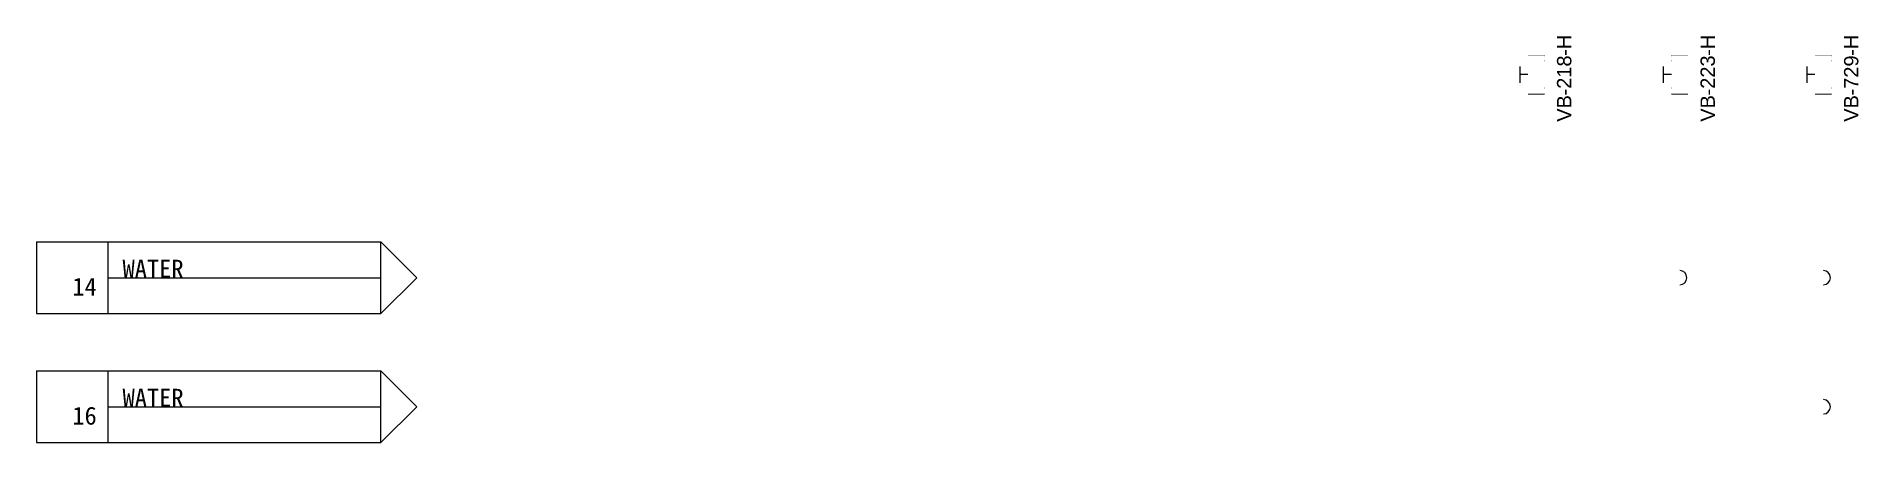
# Model space of a CAD drawing. Header units: millimetres. Extents: x 0 to 12089, y -479 to 374.
# Drawn here: x 11211 to 11464.9, y -241.9 to -185.2 of the extents above; entities that cross this region are included whole.
import ezdxf
from ezdxf.enums import TextEntityAlignment as Align

# ---------------------------------------------------------------- set-up
doc = ezdxf.new("R2018")
doc.units = ezdxf.units.MM
doc.header["$LTSCALE"] = 0.25
doc.set_wipeout_variables(frame=1)
doc.layers.add('hot water', color=5, linetype='Continuous', lineweight=25)
doc.layers.add('Text', color=7, linetype='Continuous', lineweight=25, true_color=0xffffff)
doc.layers.add('valve', color=7, linetype='Continuous', lineweight=25, true_color=0xffffff)
doc.styles.add('Organica', font='arial.ttf')
doc.styles.get("Standard").update_dxf_attribs({"font": 'arial.ttf'})

# ---------------------------------------------------------------- blocks, each defined once
blk = doc.blocks.new('break')
blk.add_arc((0, 0), 1, 270, 90)
blk.add_wipeout([(-0.12, -0.11), (-0.12, -0.89), (0, -1), (0.12, -0.89), (0.12, -0.11), (0, 0)])
blk.add_wipeout([(-0.12, 0.11), (-0.12, 0.89), (0, 1), (0.12, 0.89), (0.12, 0.11), (0, 0)])
blk = doc.blocks.new('RefAR14Water')
at = {"lineweight": 25, "ltscale": 0.25}
for p, q in [((0, 5), (48, 5)), ((0, 5), (0, -5)), ((10, -5), (10, 5)), ((48, -5), (48, 5)), ((48, 5), (53, 0)), ((10, 0), (48, 0)), ((48, -5), (53, 0)), ((0, -5), (48, -5))]:
    blk.add_line(p, q, dxfattribs=at)
at = {"layer": 'Text', "lineweight": 30, "flags": 104}
blk.add_attdef('Name', text='', height=2.5, dxfattribs=at).set_placement((12, 2.5), align=Align.MIDDLE_LEFT)
blk.add_attdef('ID', text='', height=2.5, dxfattribs=at).set_placement((5, 0), align=Align.MIDDLE_CENTER)
blk = doc.blocks.new('RefAR16Water')
at = {"lineweight": 25, "ltscale": 0.25}
for p, q in [((0, 5), (48, 5)), ((0, 5), (0, -5)), ((10, -5), (10, 5)), ((48, -5), (48, 5)), ((48, 5), (53, 0)), ((10, 0), (48, 0)), ((48, -5), (53, 0)), ((0, -5), (48, -5))]:
    blk.add_line(p, q, dxfattribs=at)
at = {"layer": 'Text', "lineweight": 30, "flags": 104}
blk.add_attdef('Name', text='', height=2.5, dxfattribs=at).set_placement((12, 2.5), align=Align.MIDDLE_LEFT)
blk.add_attdef('ID', text='', height=2.5, dxfattribs=at).set_placement((5, 0), align=Align.MIDDLE_CENTER)
blk = doc.blocks.new('*U557')
at = {"lineweight": 25, "ltscale": 0.25}
for p, q in [((-2.67, 1.14), (-2.67, -1.14)), ((-1.9, -1.14), (-1.9, 1.14)), ((1.9, -0.76), (-1.9, 0.76)), ((1.14, 2.29), (-1.14, 2.29)), ((0, 0.5), (0, 2.29)), ((1.9, -1.14), (1.9, 1.14)), ((2.67, 1.14), (2.67, -1.14))]:
    blk.add_line(p, q, dxfattribs=at)
blk.add_circle((0, 0), 0.5)
at = {"char_height": 2, "width": 5.3402, "style": 'Organica'}
for s, insert, attachment_point in [('-', (-1.98, -3.9), 6), ('-H', (2.6, -3.9), 4)]:
    blk.add_mtext(s, dxfattribs=dict(at, insert=insert, attachment_point=attachment_point))
at = {"style": 'Organica'}
for tag, flags, p in [('EQUIP_TYPE', 1, (-8.63, 62.54)), ('NOTE', 1, (-8.63, 59.54)), ('NOTE_CHINESE', 1, (-8.63, 56.54)), ('AREA_CODE', 1, (-8.63, 53.54)), ('DI', 1, (-8.63, 50.54)), ('DO', 1, (-8.63, 47.54)), ('AI', 1, (-8.63, 44.54)), ('AO', 1, (-8.63, 41.54)), ('PB', 1, (-8.63, 38.54)), ('PO', 1, (-8.63, 35.54)), ('SP_ACTUATED', 1, (-8.63, 32.54)), ('SIZE', 1, (-8.63, 23.54)), ('MATERIAL', 1, (-8.63, 19.54)), ('PRESSURE', 1, (-8.63, 15.54)), ('PROCESSUNITAREA', 1, (-8.63, 11.72)), ('TAG', 8, (0.33, -3.9))]:
    blk.add_attdef(tag, text='', height=2, dxfattribs=dict(at, flags=flags)).set_placement(p, align=Align.MIDDLE_CENTER)
blk.add_attdef('TAG_ID', text='', height=2, dxfattribs=at).set_placement((-2.86, -3.9), align=Align.MIDDLE_RIGHT)
blk.add_wipeout([(-2.67, 1.14), (2.67, 1.14), (2.67, -1.14), (-2.67, -1.14)])

msp = doc.modelspace()

# ---------------------------------------------------------------- block references
ref = msp.add_blockref('RefAR14Water', (11211, -218.88))
lines = msp.add_mtext('14', dxfattribs={"layer": 'Text', "insert": (11216, -218.88), "char_height": 2.5, "attachment_point": 1})
ref.add_attrib('ID', '', (11216, -218.88), dxfattribs={"flags": 104}).embed_mtext(lines)
lines = msp.add_mtext('WATER', dxfattribs={"layer": 'Text', "insert": (11223, -216.38), "char_height": 2.5, "attachment_point": 1})
ref.add_attrib('Name', '', (11223, -216.38), dxfattribs={"flags": 104}).embed_mtext(lines)
ref = msp.add_blockref('RefAR16Water', (11211, -236.88))
lines = msp.add_mtext('16', dxfattribs={"layer": 'Text', "insert": (11216, -236.88), "char_height": 2.5, "attachment_point": 1})
ref.add_attrib('ID', '', (11216, -236.88), dxfattribs={"flags": 104}).embed_mtext(lines)
lines = msp.add_mtext('WATER', dxfattribs={"layer": 'Text', "insert": (11223, -234.38), "char_height": 2.5, "attachment_point": 1})
ref.add_attrib('Name', '', (11223, -234.38), dxfattribs={"flags": 104}).embed_mtext(lines)
at = {"layer": 'hot water'}
for p in [(11440, -218.88), (11460, -218.88), (11460, -236.88)]:
    msp.add_blockref('break', p, dxfattribs=at)
at = {"layer": 'valve'}
ref = msp.add_blockref('*U557', (11420, -190.55), dxfattribs=dict(at, rotation=90))
ref.add_attrib('TAG', '218', dxfattribs={"layer": '0', "height": 2, "rotation": 90, "style": 'Organica'}).set_placement((11423.9, -190.21), align=Align.MIDDLE_CENTER)
ref.add_attrib('TAG_ID', 'VB', dxfattribs={"layer": '0', "height": 2, "rotation": 90, "style": 'Organica'}).set_placement((11423.9, -193.41), align=Align.MIDDLE_RIGHT)
ref = msp.add_blockref('*U557', (11440, -190.55), dxfattribs=dict(at, rotation=90))
ref.add_attrib('TAG', '223', dxfattribs={"layer": '0', "height": 2, "rotation": 90, "style": 'Organica'}).set_placement((11443.9, -190.21), align=Align.MIDDLE_CENTER)
ref.add_attrib('TAG_ID', 'VB', dxfattribs={"layer": '0', "height": 2, "rotation": 90, "style": 'Organica'}).set_placement((11443.9, -193.41), align=Align.MIDDLE_RIGHT)
ref = msp.add_blockref('*U557', (11460, -190.55), dxfattribs=dict(at, rotation=90))
ref.add_attrib('TAG', '729', dxfattribs={"layer": '0', "height": 2, "rotation": 90, "style": 'Organica'}).set_placement((11463.9, -190.21), align=Align.MIDDLE_CENTER)
ref.add_attrib('TAG_ID', 'VB', dxfattribs={"layer": '0', "height": 2, "rotation": 90, "style": 'Organica'}).set_placement((11463.9, -193.41), align=Align.MIDDLE_RIGHT)

doc.saveas('drawing.dxf')
